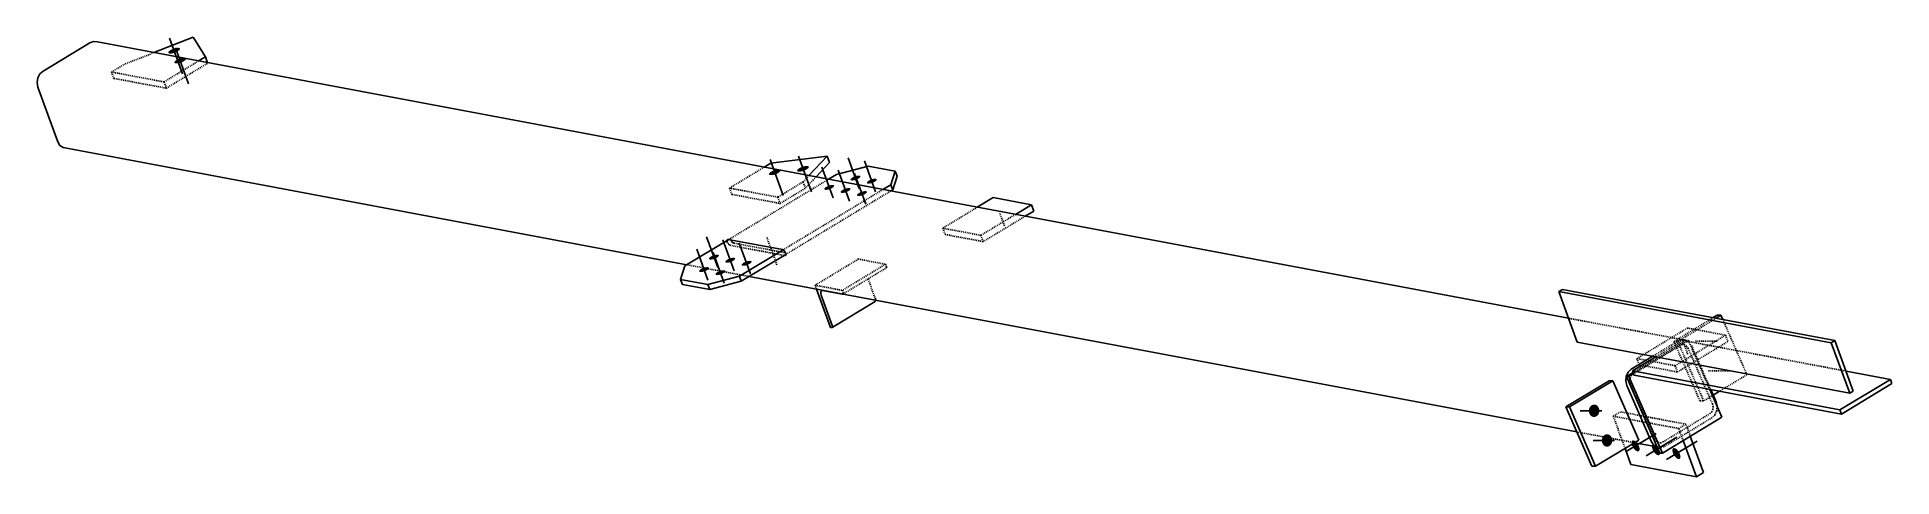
# Model space of a CAD drawing. Header units: millimetres. Extents: x 14 to 39865, y 9 to 942.
# Drawn here: x 15787 to 19674, y 19 to 942 of the extents above; entities that cross this region are included whole.
import ezdxf

# ---------------------------------------------------------------- set-up
doc = ezdxf.new("R2010")
doc.units = ezdxf.units.MM
doc.linetypes.add('DXK_LINE_DOT2', pattern=[3.9198, 1.9599, -1.9599])
doc.layers.add('STÅL', color=7, linetype='Continuous')

msp = doc.modelspace()

# ---------------------------------------------------------------- hatches: boundary and pattern name
at = {"layer": 'STÅL', "linetype": 'Continuous'}
for points in [[(16075.4, 908.9), (16072.8, 908), (16070.3, 907.4), (16067.9, 907.1), (16065.8, 907), (16064, 907.1), (16062.7, 907.5), (16061.9, 908.2), (16061.5, 909.1), (16061.8, 910.1), (16062.5, 911.3), (16063.8, 912.5), (16065.4, 913.8), (16067.5, 915.1), (16069.8, 916.2), (16072.3, 917.2), (16074.9, 918.1), (16077.4, 918.7), (16079.8, 919), (16081.9, 919.2), (16083.7, 919), (16085, 918.6), (16085.8, 917.9), (16086.2, 917), (16085.9, 916), (16085.2, 914.8), (16084, 913.6), (16082.3, 912.3), (16080.2, 911), (16077.9, 909.9)], [(16088.2, 888.1), (16085.7, 887.3), (16083.1, 886.7), (16080.8, 886.3), (16078.6, 886.2), (16076.9, 886.4), (16075.6, 886.8), (16074.7, 887.5), (16074.4, 888.3), (16074.6, 889.4), (16075.4, 890.6), (16076.6, 891.8), (16078.3, 893.1), (16080.3, 894.3), (16082.7, 895.5), (16085.2, 896.5), (16087.8, 897.3), (16090.3, 897.9), (16092.7, 898.3), (16094.8, 898.4), (16096.5, 898.3), (16097.9, 897.8), (16098.7, 897.2), (16099, 896.3), (16098.8, 895.3), (16098, 894.1), (16096.8, 892.8), (16095.1, 891.6), (16093.1, 890.3), (16090.7, 889.2)], [(17334.4, 654), (17331.8, 653.1), (17329.3, 652.5), (17326.9, 652.2), (17324.8, 652.1), (17323, 652.2), (17321.7, 652.6), (17320.9, 653.3), (17320.5, 654.2), (17320.8, 655.2), (17321.5, 656.4), (17322.8, 657.6), (17324.4, 658.9), (17326.5, 660.2), (17328.8, 661.3), (17331.3, 662.3), (17333.9, 663.2), (17336.4, 663.8), (17338.8, 664.1), (17340.9, 664.3), (17342.7, 664.1), (17344, 663.7), (17344.8, 663), (17345.2, 662.1), (17344.9, 661.1), (17344.2, 659.9), (17342.9, 658.7), (17341.3, 657.4), (17339.2, 656.1), (17336.9, 655)], [(17393.4, 661.2), (17390.9, 660.4), (17388.3, 659.8), (17386, 659.4), (17383.9, 659.3), (17382.1, 659.4), (17380.8, 659.9), (17379.9, 660.5), (17379.6, 661.4), (17379.8, 662.4), (17380.6, 663.6), (17381.8, 664.9), (17383.5, 666.1), (17385.6, 667.4), (17387.9, 668.5), (17390.4, 669.6), (17393, 670.4), (17395.5, 671), (17397.9, 671.4), (17400, 671.5), (17401.7, 671.3), (17403.1, 670.9), (17403.9, 670.2), (17404.2, 669.4), (17404, 668.3), (17403.3, 667.1), (17402, 665.9), (17400.3, 664.6), (17398.3, 663.4), (17395.9, 662.2)], [(17448.2, 622.8), (17446, 622.1), (17443.9, 621.6), (17441.9, 621.3), (17440.1, 621.2), (17438.6, 621.3), (17437.5, 621.7), (17436.8, 622.2), (17436.5, 623), (17436.7, 623.9), (17437.3, 624.8), (17438.4, 625.9), (17439.8, 627), (17441.6, 628), (17443.5, 629), (17445.6, 629.9), (17447.8, 630.6), (17450, 631.1), (17452, 631.4), (17453.8, 631.5), (17455.2, 631.4), (17456.4, 631), (17457.1, 630.4), (17457.3, 629.7), (17457.2, 628.8), (17456.5, 627.8), (17455.5, 626.8), (17454.1, 625.7), (17452.3, 624.6), (17450.3, 623.7)], [(17482.5, 616.4), (17480.3, 615.7), (17478.2, 615.1), (17476.2, 614.8), (17474.4, 614.7), (17472.9, 614.9), (17471.8, 615.2), (17471.1, 615.8), (17470.8, 616.5), (17471, 617.4), (17471.6, 618.4), (17472.7, 619.5), (17474.1, 620.5), (17475.8, 621.6), (17477.8, 622.6), (17479.9, 623.4), (17482.1, 624.1), (17484.2, 624.7), (17486.2, 625), (17488, 625.1), (17489.5, 624.9), (17490.6, 624.6), (17491.3, 624), (17491.6, 623.3), (17491.4, 622.4), (17490.8, 621.4), (17489.7, 620.3), (17488.3, 619.2), (17486.6, 618.2), (17484.6, 617.2)], [(17503.1, 642.4), (17500.9, 641.7), (17498.8, 641.2), (17496.8, 640.9), (17495, 640.8), (17493.5, 640.9), (17492.4, 641.3), (17491.7, 641.9), (17491.4, 642.6), (17491.6, 643.5), (17492.2, 644.5), (17493.3, 645.5), (17494.7, 646.6), (17496.5, 647.7), (17498.4, 648.6), (17500.5, 649.5), (17502.7, 650.2), (17504.9, 650.7), (17506.9, 651), (17508.7, 651.1), (17510.1, 651), (17511.3, 650.6), (17512, 650.1), (17512.2, 649.3), (17512.1, 648.4), (17511.4, 647.5), (17510.4, 646.4), (17509, 645.3), (17507.2, 644.3), (17505.2, 643.3)], [(17537.4, 636), (17535.2, 635.3), (17533.1, 634.8), (17531.1, 634.5), (17529.3, 634.4), (17527.8, 634.5), (17526.7, 634.9), (17526, 635.4), (17525.7, 636.1), (17525.9, 637), (17526.5, 638), (17527.6, 639.1), (17529, 640.2), (17530.7, 641.2), (17532.7, 642.2), (17534.8, 643.1), (17537, 643.8), (17539.1, 644.3), (17541.1, 644.6), (17542.9, 644.7), (17544.4, 644.5), (17545.5, 644.2), (17546.2, 643.6), (17546.5, 642.9), (17546.3, 642), (17545.7, 641), (17544.6, 640), (17543.2, 638.9), (17541.5, 637.8), (17539.5, 636.8)], [(17516.8, 609.9), (17514.6, 609.2), (17512.4, 608.7), (17510.4, 608.4), (17508.7, 608.3), (17507.2, 608.4), (17506, 608.8), (17505.3, 609.3), (17505.1, 610.1), (17505.2, 611), (17505.9, 612), (17506.9, 613), (17508.4, 614.1), (17510.1, 615.2), (17512.1, 616.1), (17514.2, 617), (17516.4, 617.7), (17518.5, 618.2), (17520.5, 618.5), (17522.3, 618.6), (17523.8, 618.5), (17524.9, 618.1), (17525.6, 617.6), (17525.9, 616.8), (17525.7, 615.9), (17525.1, 614.9), (17524, 613.9), (17522.6, 612.8), (17520.9, 611.8), (17518.9, 610.8)], [(17206.5, 476.6), (17204.3, 475.9), (17202.2, 475.4), (17200.2, 475.1), (17198.4, 475), (17196.9, 475.1), (17195.8, 475.5), (17195.1, 476), (17194.8, 476.8), (17195, 477.6), (17195.6, 478.6), (17196.7, 479.7), (17198.1, 480.8), (17199.9, 481.8), (17201.8, 482.8), (17203.9, 483.7), (17206.1, 484.4), (17208.3, 484.9), (17210.3, 485.2), (17212.1, 485.3), (17213.5, 485.2), (17214.7, 484.8), (17215.4, 484.2), (17215.7, 483.5), (17215.5, 482.6), (17214.8, 481.6), (17213.8, 480.6), (17212.4, 479.5), (17210.6, 478.4), (17208.6, 477.5)], [(17240.8, 470.2), (17238.6, 469.5), (17236.5, 468.9), (17234.5, 468.6), (17232.7, 468.5), (17231.2, 468.7), (17230.1, 469), (17229.4, 469.6), (17229.1, 470.3), (17229.3, 471.2), (17229.9, 472.2), (17231, 473.3), (17232.4, 474.3), (17234.1, 475.4), (17236.1, 476.4), (17238.2, 477.2), (17240.4, 477.9), (17242.5, 478.5), (17244.5, 478.8), (17246.3, 478.9), (17247.8, 478.7), (17248.9, 478.4), (17249.7, 477.8), (17249.9, 477.1), (17249.7, 476.2), (17249.1, 475.2), (17248, 474.1), (17246.6, 473), (17244.9, 472), (17242.9, 471)], [(17275.1, 463.7), (17272.9, 463), (17270.7, 462.5), (17268.7, 462.2), (17267, 462.1), (17265.5, 462.2), (17264.3, 462.6), (17263.6, 463.1), (17263.4, 463.9), (17263.5, 464.8), (17264.2, 465.8), (17265.2, 466.8), (17266.7, 467.9), (17268.4, 469), (17270.4, 469.9), (17272.5, 470.8), (17274.7, 471.5), (17276.8, 472), (17278.8, 472.3), (17280.6, 472.4), (17282.1, 472.3), (17283.2, 471.9), (17283.9, 471.4), (17284.2, 470.6), (17284, 469.7), (17283.4, 468.7), (17282.3, 467.7), (17280.9, 466.6), (17279.2, 465.6), (17277.2, 464.6)], [(17185.9, 450.5), (17183.7, 449.8), (17181.6, 449.3), (17179.6, 449), (17177.8, 448.9), (17176.3, 449), (17175.2, 449.4), (17174.5, 450), (17174.2, 450.7), (17174.4, 451.6), (17175, 452.6), (17176.1, 453.6), (17177.5, 454.7), (17179.2, 455.8), (17181.2, 456.7), (17183.3, 457.6), (17185.5, 458.3), (17187.6, 458.8), (17189.6, 459.1), (17191.4, 459.2), (17192.9, 459.1), (17194, 458.7), (17194.8, 458.2), (17195, 457.4), (17194.8, 456.6), (17194.2, 455.6), (17193.1, 454.5), (17191.7, 453.4), (17190, 452.4), (17188, 451.4)], [(17220.2, 444.1), (17218, 443.4), (17215.8, 442.9), (17213.8, 442.6), (17212.1, 442.5), (17210.6, 442.6), (17209.4, 443), (17208.7, 443.5), (17208.5, 444.3), (17208.6, 445.1), (17209.3, 446.1), (17210.3, 447.2), (17211.8, 448.3), (17213.5, 449.3), (17215.5, 450.3), (17217.6, 451.2), (17219.8, 451.9), (17221.9, 452.4), (17223.9, 452.7), (17225.7, 452.8), (17227.2, 452.7), (17228.3, 452.3), (17229, 451.7), (17229.3, 451), (17229.1, 450.1), (17228.5, 449.1), (17227.4, 448.1), (17226, 447), (17224.3, 445.9), (17222.3, 445)], [(19038.9, 157.9), (19039.1, 160.6), (19039.8, 163.2), (19041, 165.5), (19042.5, 167.5), (19044.4, 169.1), (19046.5, 170.2), (19048.8, 170.8), (19051.1, 170.8), (19053.3, 170.3), (19055.4, 169.2), (19057.3, 167.6), (19058.9, 165.5), (19060, 163.2), (19060.7, 160.6), (19061, 157.9), (19060.7, 155.2), (19060, 152.6), (19058.9, 150.3), (19057.3, 148.2), (19055.5, 146.6), (19053.4, 145.5), (19051.1, 145), (19048.8, 145), (19046.6, 145.5), (19044.4, 146.6), (19042.6, 148.2), (19041, 150.2), (19039.9, 152.6), (19039.1, 155.2)], [(19066.1, 95.6), (19066.3, 98.3), (19067, 100.9), (19068.2, 103.2), (19069.7, 105.3), (19071.6, 106.9), (19073.7, 108), (19076, 108.5), (19078.3, 108.5), (19080.5, 108), (19082.6, 106.9), (19084.5, 105.3), (19086.1, 103.3), (19087.2, 100.9), (19087.9, 98.3), (19088.2, 95.6), (19087.9, 92.9), (19087.2, 90.4), (19086.1, 88), (19084.5, 86), (19082.7, 84.4), (19080.6, 83.3), (19078.3, 82.7), (19076, 82.7), (19073.8, 83.2), (19071.6, 84.3), (19069.8, 85.9), (19068.2, 88), (19067.1, 90.3), (19066.3, 92.9)], [(19142, 87.4), (19143.3, 85.1), (19144.3, 82.6), (19145, 80.3), (19145.3, 78.1), (19145.3, 76.2), (19144.8, 74.7), (19144.1, 73.5), (19143, 72.9), (19141.6, 72.7), (19140, 73.1), (19138.3, 73.9), (19136.5, 75.2), (19134.8, 76.9), (19133.1, 78.9), (19131.6, 81.1), (19130.3, 83.5), (19129.3, 85.9), (19128.6, 88.3), (19128.3, 90.4), (19128.4, 92.3), (19128.8, 93.9), (19129.6, 95), (19130.7, 95.7), (19132, 95.8), (19133.6, 95.5), (19135.3, 94.7), (19137.1, 93.4), (19138.9, 91.7), (19140.5, 89.7)], [(19184.9, 79.4), (19186.2, 77), (19187.2, 74.6), (19187.8, 72.2), (19188.1, 70.1), (19188.1, 68.2), (19187.7, 66.6), (19186.9, 65.5), (19185.8, 64.8), (19184.4, 64.7), (19182.9, 65), (19181.2, 65.8), (19179.4, 67.1), (19177.6, 68.8), (19175.9, 70.8), (19174.4, 73.1), (19173.1, 75.5), (19172.1, 77.9), (19171.5, 80.2), (19171.2, 82.4), (19171.2, 84.3), (19171.6, 85.8), (19172.4, 87), (19173.5, 87.6), (19174.9, 87.8), (19176.4, 87.4), (19178.1, 86.6), (19179.9, 85.3), (19181.7, 83.6), (19183.4, 81.6)], [(19227.7, 71.3), (19229, 69), (19230, 66.5), (19230.7, 64.2), (19231, 62), (19230.9, 60.1), (19230.5, 58.6), (19229.7, 57.4), (19228.6, 56.8), (19227.3, 56.6), (19225.7, 57), (19224, 57.8), (19222.2, 59.1), (19220.5, 60.8), (19218.8, 62.8), (19217.3, 65), (19216, 67.4), (19215, 69.8), (19214.3, 72.2), (19214, 74.3), (19214, 76.2), (19214.5, 77.8), (19215.3, 78.9), (19216.3, 79.6), (19217.7, 79.7), (19219.3, 79.4), (19221, 78.6), (19222.8, 77.3), (19224.5, 75.6), (19226.2, 73.6)]]:
    msp.add_hatch(color=96, dxfattribs=at).paths.add_polyline_path(points)

# ---------------------------------------------------------------- linework, layer by layer
at = {"layer": 'STÅL', "color": 2, "linetype": 'Continuous'}
for p, q in [((16113.9, 941.6), (16031.7, 909)), ((16113.9, 941.6), (16139.6, 900.2)), ((15799.3, 870.3), (15897.5, 929.7)), ((15905.3, 932.4), (15897.5, 929.7)), ((15913.2, 931.3), (15905.3, 932.4)), ((18996.3, 352), (15913.2, 931.3)), ((16139.6, 900.2), (16125.2, 891.5)), ((16144, 887.9), (16139.6, 900.2)), ((15788.3, 855.8), (15786.8, 846.1)), ((15792.7, 864.3), (15788.3, 855.8)), ((15799.3, 870.3), (15792.7, 864.3)), ((15786.8, 846.1), (15788.4, 836.8)), ((15830.2, 722), (15788.4, 836.8)), ((15830.2, 722), (15834.7, 714.4)), ((15834.7, 714.4), (15841.4, 709.8)), ((17148.8, 464.1), (15841.4, 709.8)), ((17324.8, 677.4), (17310.4, 668.8)), ((17324.8, 677.4), (17442.9, 691.9)), ((17442.9, 691.9), (17404.5, 651.1)), ((17447.8, 678.6), (17419.2, 648.3)), ((17447.8, 678.6), (17442.9, 691.9)), ((17461.9, 653.5), (17528.2, 671)), ((17528.2, 671), (17585.3, 660.2)), ((17461.9, 653.5), (17445.2, 643.4)), ((17576.1, 632), (17559.5, 622)), ((17585.3, 660.2), (17576.1, 632)), ((17579.9, 621.4), (17576.1, 632)), ((17579.9, 621.4), (17589.1, 649.6)), ((17589.1, 649.6), (17585.3, 660.2)), ((17579.9, 621.4), (17575.8, 618.9)), ((17790.6, 604.9), (17757.3, 584.8)), ((17790.6, 604.9), (17870.6, 589.9)), ((17870.6, 589.9), (17837.3, 569.8)), ((17870.6, 589.9), (17875.4, 576.6)), ((17875.4, 576.6), (17857.7, 565.9)), ((17236.3, 517), (17144.6, 461.6)), ((17232.7, 514.8), (17232.8, 516)), ((17233.6, 517.1), (17232.8, 516)), ((17234.9, 517.3), (17233.6, 517.1)), ((17234.9, 517.3), (17349.2, 495.8)), ((17350.2, 495.4), (17258.9, 440.1)), ((17355.9, 485.9), (17262.7, 429.5)), ((17350.9, 495.1), (17349.2, 495.8)), ((17352.7, 493.5), (17350.9, 495.1)), ((17353.7, 483.5), (17352.3, 483.7)), ((17354.2, 491.3), (17352.7, 493.5)), ((17353.7, 483.5), (17355, 483.7)), ((17355.4, 488.9), (17354.2, 491.3)), ((17355, 483.7), (17355.8, 484.8)), ((17356, 486.6), (17355.4, 488.9)), ((17355.8, 484.8), (17356, 486.6)), ((17135.4, 433.4), (17144.6, 461.6)), ((17139.3, 422.8), (17135.4, 433.4)), ((17192.5, 422.6), (17135.4, 433.4)), ((17258.9, 440.1), (17192.5, 422.6)), ((17262.7, 429.5), (17196.4, 412)), ((17262.7, 429.5), (17258.9, 440.1)), ((19013.6, 113.7), (17279.3, 439.6)), ((17139.3, 422.8), (17196.4, 412)), ((17196.4, 412), (17192.5, 422.6)), ((17449.4, 332.9), (17420.2, 413.1)), ((17429.3, 407.8), (17429.1, 404.7)), ((17429.1, 404.7), (17430.1, 400.7)), ((17430.7, 409.7), (17429.3, 407.8)), ((17453.2, 337.1), (17430.1, 400.7)), ((17433.1, 410), (17430.7, 409.7)), ((17433.1, 410), (17474.2, 402.3)), ((17474.2, 402.3), (17475.4, 402.4)), ((17475.4, 402.4), (17475.5, 402.7)), ((17475.4, 402.4), (17475.7, 402.7)), ((17544.2, 388.4), (17544.3, 389.8)), ((18983.5, 412.6), (18975.9, 408)), ((19014.5, 302.1), (18975.9, 408)), ((18975.9, 408), (19547.1, 300.7)), ((19554.6, 305.3), (18983.5, 412.6)), ((17452.9, 332.6), (17543.5, 387.4)), ((17543.5, 387.4), (17544.2, 388.4)), ((19307.9, 358.1), (19299.8, 353.2)), ((19315.8, 358.1), (19305.8, 352)), ((19307.9, 358.1), (19315.8, 358.1)), ((19319.6, 349.5), (19315.8, 358.1)), ((17451.7, 332.5), (17449.4, 332.9)), ((17452.9, 332.6), (17451.7, 332.5)), ((17453.6, 333.6), (17452.9, 332.6)), ((17453.2, 337.1), (17453.7, 335.1)), ((17453.7, 335.1), (17453.6, 333.6)), ((19585.6, 194.8), (19014.5, 302.1)), ((19173.1, 272.3), (19127.7, 244.9)), ((19554.6, 305.3), (19547.1, 300.7)), ((19547.1, 300.7), (19585.6, 194.8)), ((19593.2, 199.3), (19554.6, 305.3)), ((19117.3, 230.2), (19121.3, 238.8)), ((19131.5, 238.1), (19117.6, 229.7)), ((19121.3, 238.8), (19127.7, 244.9)), ((19132.4, 235.5), (19122.9, 229.8)), ((19179.4, 271.1), (19130.3, 241.4)), ((19132.9, 234.1), (19130.3, 241.4)), ((19565.1, 159.7), (19130.3, 241.4)), ((19670.8, 223.7), (19578, 241.1)), ((19081.3, 221), (18990.7, 166.2)), ((18998.6, 166.2), (19089.2, 221)), ((19081.3, 221), (19089.2, 221)), ((19089.2, 221), (19143.6, 96.5)), ((19116.3, 220.5), (19117.3, 230.2)), ((19118.7, 211), (19116.3, 220.5)), ((19117.6, 229.7), (19122.9, 229.8)), ((19187.7, 69.3), (19117.6, 229.7)), ((19169.5, 94.5), (19118.7, 211)), ((19122.9, 229.8), (19193, 69.3)), ((19133.6, 232.5), (19568.3, 150.9)), ((19317.6, 144.7), (19292.3, 202.7)), ((19305.5, 176.8), (19294.3, 202.3)), ((19312.9, 198.9), (19299.4, 190.7)), ((19670.8, 223.7), (19565.1, 159.7)), ((19568.3, 150.9), (19674.1, 214.8)), ((19585.6, 194.8), (19593.2, 199.3)), ((19674.1, 214.8), (19670.8, 223.7)), ((18990.7, 166.2), (19045.1, 41.6)), ((18990.7, 166.2), (18998.6, 166.2)), ((19053, 41.6), (18998.6, 166.2)), ((19307.8, 167.3), (19305.5, 176.8)), ((19307.8, 167.2), (19307.8, 167.3)), ((19568.3, 150.9), (19565.1, 159.7)), ((19193, 69.3), (19317.6, 144.7)), ((19143.6, 96.5), (19053, 41.6)), ((19127.2, 45), (19114.8, 79)), ((19182, 82), (19134.5, 91)), ((19174.7, 86.8), (19169.5, 94.5)), ((19182, 82), (19174.7, 86.8)), ((19182, 82), (19182.2, 82)), ((19264.3, 19.2), (19236.4, 95.6)), ((19279.4, 28.3), (19251.6, 104.8)), ((19045.1, 41.6), (19053, 41.6)), ((19264.3, 19.2), (19127.2, 45)), ((19187.7, 69.3), (19193, 69.3)), ((19264.3, 19.2), (19279.4, 28.3))]:
    msp.add_line(p, q, dxfattribs=at)
at = {"layer": 'STÅL', "color": 96, "linetype": 'Continuous'}
for p, q in [((16064.2, 939.5), (16091.5, 864.5)), ((16077.1, 918.8), (16104.4, 843.8)), ((17323.2, 684.6), (17350.5, 609.6)), ((17382.3, 691.9), (17409.6, 616.8)), ((17455, 604.3), (17431.5, 668.7)), ((17489.2, 597.8), (17465.8, 662.3)), ((17509.9, 623.9), (17486.4, 688.3)), ((17544.1, 617.4), (17520.7, 681.9)), ((17523.5, 591.4), (17500, 655.8)), ((17213.3, 458.1), (17189.8, 522.5)), ((17247.5, 451.6), (17224.1, 516.1)), ((17281.8, 445.2), (17258.3, 509.6)), ((17192.6, 432), (17169.2, 496.5)), ((17226.9, 425.6), (17203.4, 490)), ((19065.8, 157.9), (19020.9, 157.8)), ((19093, 95.6), (19048.1, 95.6)), ((19116, 71.7), (19180.2, 110.6)), ((19158.9, 63.7), (19223.1, 102.5)), ((19201.7, 55.6), (19265.9, 94.5))]:
    msp.add_line(p, q, dxfattribs=at)
at = {"layer": 'STÅL', "color": 7, "linetype": 'DXK_LINE_DOT2'}
for p, q in [((16031.7, 909), (15969.3, 884.3)), ((15942.9, 868.3), (15969.3, 884.3)), ((15947.7, 855), (15942.9, 868.3)), ((16052.8, 847.6), (15942.9, 868.3)), ((16125.2, 891.5), (16052.8, 847.6)), ((16057.6, 834.4), (16144.4, 886.9)), ((16144.4, 886.9), (16144, 887.9)), ((15947.7, 855), (16057.6, 834.4)), ((16057.6, 834.4), (16052.8, 847.6)), ((17310.4, 668.8), (17238, 624.9)), ((17445.2, 643.4), (17236.3, 517)), ((17242.8, 611.7), (17238, 624.9)), ((17339.2, 605.9), (17238, 624.9)), ((17392, 637.9), (17339.2, 605.9)), ((17344, 592.7), (17396.9, 624.6)), ((17559.5, 622), (17350.2, 495.4)), ((17404.5, 651.1), (17392, 637.9)), ((17396.9, 624.6), (17392, 637.9)), ((17419.2, 648.3), (17396.9, 624.6)), ((17242.8, 611.7), (17344, 592.7)), ((17344, 592.7), (17339.2, 605.9)), ((17575.8, 618.9), (17355.9, 485.9)), ((17757.3, 584.8), (17684.9, 540.9)), ((17837.3, 569.8), (17764.8, 525.9)), ((17857.7, 565.9), (17769.6, 512.7)), ((17232.6, 514.2), (17232.7, 514.8)), ((17232.6, 514.2), (17233.2, 511.9)), ((17233.2, 511.9), (17234.4, 509.4)), ((17234.4, 509.4), (17235.9, 507.3)), ((17235.9, 507.3), (17237.7, 505.7)), ((17237.7, 505.7), (17239.4, 504.9)), ((17241.9, 514), (17240.9, 516.2)), ((17243.5, 511.8), (17241.9, 514)), ((17245.3, 510.3), (17243.5, 511.8)), ((17247, 509.5), (17245.3, 510.3)), ((17247, 509.5), (17355.3, 489.2)), ((17684.9, 540.9), (17764.8, 525.9)), ((17684.9, 540.9), (17689.7, 527.7)), ((17689.7, 527.7), (17769.6, 512.7)), ((17764.8, 525.9), (17769.6, 512.7)), ((17352.3, 483.7), (17239.4, 504.9)), ((17507.9, 476), (17417.3, 421.2)), ((17507.9, 476), (17565, 465.3)), ((17279.3, 439.6), (17148.8, 464.1)), ((17565, 465.3), (17474.4, 410.5)), ((17475.7, 402.7), (17566, 457.3)), ((17543.8, 391.9), (17528.4, 434.5)), ((17565, 465.3), (17566.3, 461.8)), ((17566, 457.3), (17566.7, 458.2)), ((17566.8, 459.8), (17566.3, 461.8)), ((17566.7, 458.2), (17566.8, 459.8)), ((17417.3, 421.2), (17474.4, 410.5)), ((17420.2, 413.1), (17417.3, 421.2)), ((17474.4, 410.5), (17475.7, 406.9)), ((17475.5, 402.7), (17475.8, 403)), ((17475.7, 406.9), (17476.2, 405)), ((17475.8, 403), (17476, 403.4)), ((17476.2, 405), (17476, 403.4)), ((17544.3, 390), (17543.8, 391.9)), ((17544.3, 389.8), (17544.3, 390)), ((19242.2, 305.8), (18996.3, 352)), ((19299.8, 353.2), (19217.2, 303.2)), ((19305.8, 352), (19225.2, 303.2)), ((19245.6, 331.5), (19139.8, 267.5)), ((19219.8, 252.5), (19325.5, 316.5)), ((19245.6, 331.5), (19325.5, 316.5)), ((19370.2, 233.5), (19319.6, 349.5)), ((19325.5, 316.5), (19330.4, 303.2)), ((19242.3, 305.1), (19131.5, 238.1)), ((19229.9, 295.3), (19131.7, 235.9)), ((19247.5, 305.1), (19132.4, 235.5)), ((19225.9, 304.3), (19173.1, 272.3)), ((19236, 305.4), (19179.4, 271.1)), ((19217.2, 303.2), (19271.7, 178.7)), ((19217.2, 303.2), (19225.2, 303.2)), ((19224.6, 239.3), (19330.4, 303.2)), ((19279.6, 178.7), (19225.2, 303.2)), ((19225.9, 304.3), (19233.9, 306.9)), ((19234.6, 296.9), (19229.9, 295.3)), ((19233.9, 306.9), (19242.2, 305.8)), ((19239.6, 296.2), (19234.6, 296.9)), ((19578, 241.1), (19236, 305.4)), ((19243.9, 293.3), (19239.6, 296.2)), ((19242.2, 305.8), (19249.4, 301)), ((19242.3, 305.1), (19247.5, 305.1)), ((19247.1, 288.7), (19243.9, 293.3)), ((19298, 172.2), (19247.1, 288.7)), ((19292.3, 202.7), (19247.5, 305.1)), ((19249.4, 301), (19254.6, 293.3)), ((19294.3, 202.3), (19254.6, 293.3)), ((19131.7, 235.9), (19127.8, 232.3)), ((19133.5, 232.6), (19132.9, 234.1)), ((19139.8, 267.5), (19219.8, 252.5)), ((19139.8, 267.5), (19144.7, 254.3)), ((19144.7, 254.3), (19224.6, 239.3)), ((19224.6, 239.3), (19219.8, 252.5)), ((19370.2, 233.5), (19312.9, 198.9)), ((19125.4, 227.1), (19124.8, 221.3)), ((19124.8, 221.3), (19126.2, 215.6)), ((19127.8, 232.3), (19125.4, 227.1)), ((19177.1, 99.1), (19126.2, 215.6)), ((19133.5, 232.6), (19133.6, 232.5)), ((19105.3, 155.6), (19090.2, 146.5)), ((19242.4, 129.9), (19105.3, 155.6)), ((19271.7, 178.7), (19279.6, 178.7)), ((19299.4, 190.7), (19279.6, 178.7)), ((19292.5, 151.9), (19296.4, 155.6)), ((19296.4, 155.6), (19298.8, 160.7)), ((19299.3, 166.5), (19298, 172.2)), ((19298.8, 160.7), (19299.3, 166.5)), ((19306.9, 157.6), (19302.9, 149)), ((19306.9, 157.6), (19307.8, 167.2)), ((19114.8, 79), (19090.2, 146.5)), ((19090.2, 146.5), (19227.3, 120.7)), ((19194.3, 92.5), (19292.5, 151.9)), ((19198.2, 83.5), (19296.4, 142.9)), ((19227.3, 120.7), (19242.4, 129.9)), ((19236.4, 95.6), (19227.3, 120.7)), ((19251.6, 104.8), (19242.4, 129.9)), ((19302.9, 149), (19296.4, 142.9)), ((19134.5, 91), (19013.6, 113.7)), ((19177.1, 99.1), (19180.2, 94.5)), ((19180.2, 94.5), (19184.6, 91.6)), ((19182.2, 82), (19190.2, 80.9)), ((19184.6, 91.6), (19189.5, 90.9)), ((19189.5, 90.9), (19194.3, 92.5)), ((19190.2, 80.9), (19198.2, 83.5))]:
    msp.add_line(p, q, dxfattribs=at)
at = {"layer": 'STÅL', "color": 96, "linetype": 'DXK_LINE_DOT2'}
for p, q in [((17813.9, 545.9), (17804.2, 572.4)), ((17337.3, 463.9), (17316.4, 521.3)), ((19246, 276.8), (19236.4, 303.3)), ((19307.5, 304.1), (19262.6, 304)), ((19334.7, 241.9), (19289.8, 241.8))]:
    msp.add_line(p, q, dxfattribs=at)

doc.saveas('drawing.dxf')
